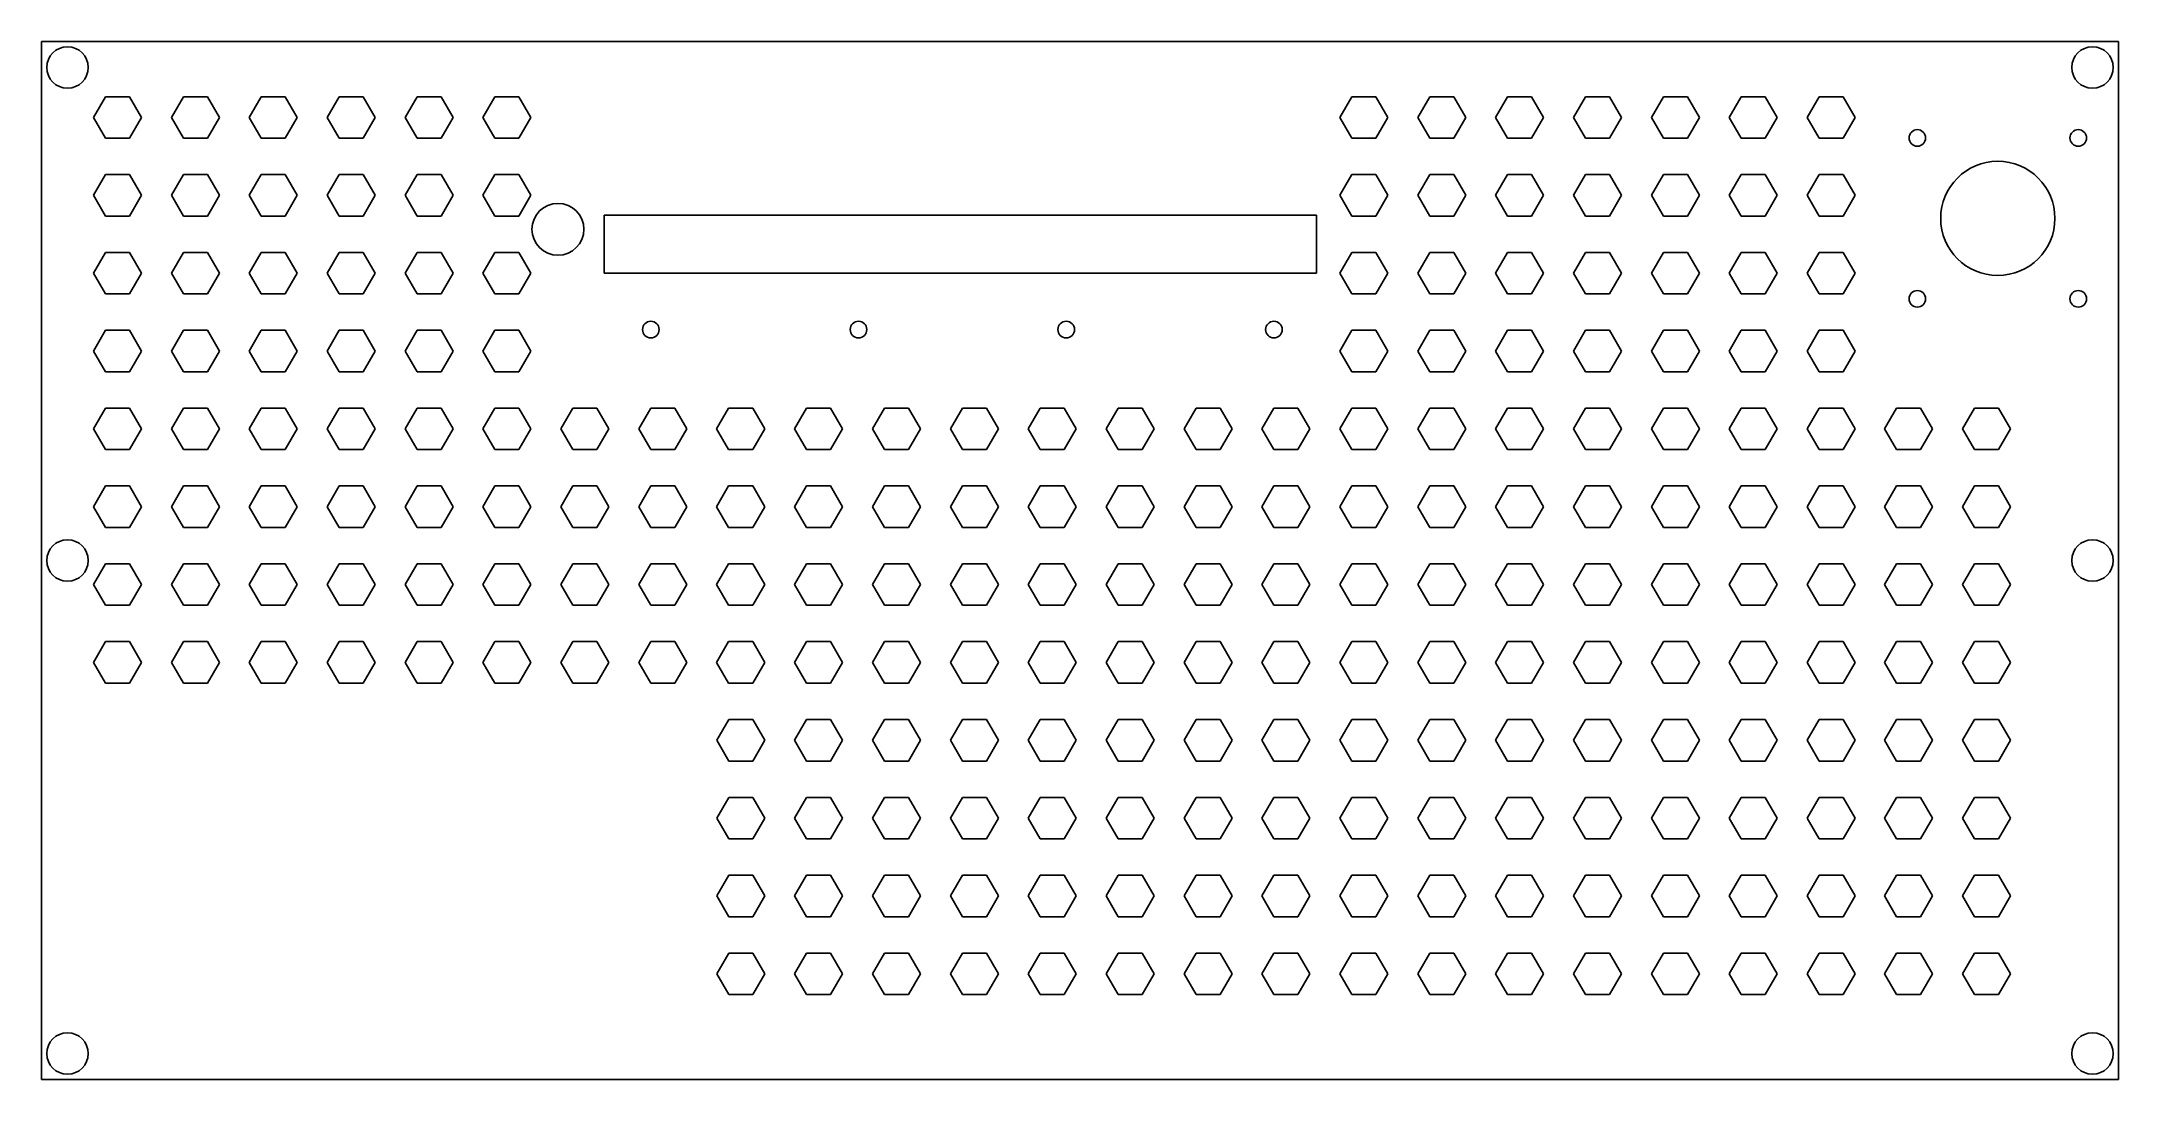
# Model space of a CAD drawing. Header units: millimetres. Extents: x -200 to 200, y 114 to 314.
import ezdxf

# ---------------------------------------------------------------- set-up
doc = ezdxf.new("R2010")
doc.units = ezdxf.units.MM
doc.layers.add('Shape2DView', color=7, linetype='CONTINUOUS')

msp = doc.modelspace()

# ---------------------------------------------------------------- linework, layer by layer
at = {"layer": 'Shape2DView'}
for p, q in [((-200, 114.15), (-200, 314.15)), ((-200, 314.15), (200, 314.15)), ((200, 314.15), (200, 114.15)), ((-189.984, 299.515), (-187.674, 303.515)), ((-187.674, 303.515), (-183.055, 303.515)), ((-180.745, 299.515), (-183.055, 303.515)), ((-174.984, 299.515), (-172.674, 303.515)), ((-172.674, 303.515), (-168.055, 303.515)), ((-165.745, 299.515), (-168.055, 303.515)), ((-159.984, 299.515), (-157.674, 303.515)), ((-157.674, 303.515), (-153.055, 303.515)), ((-150.745, 299.515), (-153.055, 303.515)), ((-144.984, 299.515), (-142.674, 303.515)), ((-142.674, 303.515), (-138.055, 303.515)), ((-135.745, 299.515), (-138.055, 303.515)), ((-129.984, 299.515), (-127.674, 303.515)), ((-127.674, 303.515), (-123.055, 303.515)), ((-120.745, 299.515), (-123.055, 303.515)), ((-114.984, 299.515), (-112.674, 303.515)), ((-112.674, 303.515), (-108.055, 303.515)), ((-105.745, 299.515), (-108.055, 303.515)), ((52.3512, 303.515), (50.0414, 299.515)), ((56.9702, 303.515), (52.3512, 303.515)), ((59.28, 299.515), (56.9702, 303.515)), ((67.3512, 303.515), (65.0414, 299.515)), ((71.9702, 303.515), (67.3512, 303.515)), ((74.28, 299.515), (71.9702, 303.515)), ((82.3512, 303.515), (80.0414, 299.515)), ((86.9702, 303.515), (82.3512, 303.515)), ((89.28, 299.515), (86.9702, 303.515)), ((97.3512, 303.515), (95.0414, 299.515)), ((101.97, 303.515), (97.3512, 303.515)), ((104.28, 299.515), (101.97, 303.515)), ((112.351, 303.515), (110.041, 299.515)), ((116.97, 303.515), (112.351, 303.515)), ((119.28, 299.515), (116.97, 303.515)), ((127.351, 303.515), (125.041, 299.515)), ((131.97, 303.515), (127.351, 303.515)), ((134.28, 299.515), (131.97, 303.515)), ((142.351, 303.515), (140.041, 299.515)), ((146.97, 303.515), (142.351, 303.515)), ((149.28, 299.515), (146.97, 303.515)), ((-187.674, 295.515), (-189.984, 299.515)), ((-183.055, 295.515), (-180.745, 299.515)), ((-172.674, 295.515), (-174.984, 299.515)), ((-168.055, 295.515), (-165.745, 299.515)), ((-157.674, 295.515), (-159.984, 299.515)), ((-153.055, 295.515), (-150.745, 299.515)), ((-142.674, 295.515), (-144.984, 299.515)), ((-138.055, 295.515), (-135.745, 299.515)), ((-127.674, 295.515), (-129.984, 299.515)), ((-123.055, 295.515), (-120.745, 299.515)), ((-112.674, 295.515), (-114.984, 299.515)), ((-108.055, 295.515), (-105.745, 299.515)), ((50.0414, 299.515), (52.3512, 295.515)), ((56.9702, 295.515), (59.28, 299.515)), ((65.0414, 299.515), (67.3512, 295.515)), ((71.9702, 295.515), (74.28, 299.515)), ((80.0414, 299.515), (82.3512, 295.515)), ((86.9702, 295.515), (89.28, 299.515)), ((95.0414, 299.515), (97.3512, 295.515)), ((101.97, 295.515), (104.28, 299.515)), ((110.041, 299.515), (112.351, 295.515)), ((116.97, 295.515), (119.28, 299.515)), ((125.041, 299.515), (127.351, 295.515)), ((131.97, 295.515), (134.28, 299.515)), ((140.041, 299.515), (142.351, 295.515)), ((146.97, 295.515), (149.28, 299.515)), ((-183.055, 295.515), (-187.674, 295.515)), ((-168.055, 295.515), (-172.674, 295.515)), ((-153.055, 295.515), (-157.674, 295.515)), ((-138.055, 295.515), (-142.674, 295.515)), ((-123.055, 295.515), (-127.674, 295.515)), ((-108.055, 295.515), (-112.674, 295.515)), ((52.3512, 295.515), (56.9702, 295.515)), ((67.3512, 295.515), (71.9702, 295.515)), ((82.3512, 295.515), (86.9702, 295.515)), ((97.3512, 295.515), (101.97, 295.515)), ((112.351, 295.515), (116.97, 295.515)), ((127.351, 295.515), (131.97, 295.515)), ((142.351, 295.515), (146.97, 295.515)), ((-189.984, 284.515), (-187.674, 288.515)), ((-187.674, 288.515), (-183.055, 288.515)), ((-180.745, 284.515), (-183.055, 288.515)), ((-174.984, 284.515), (-172.674, 288.515)), ((-172.674, 288.515), (-168.055, 288.515)), ((-165.745, 284.515), (-168.055, 288.515)), ((-159.984, 284.515), (-157.674, 288.515)), ((-157.674, 288.515), (-153.055, 288.515)), ((-150.745, 284.515), (-153.055, 288.515)), ((-144.984, 284.515), (-142.674, 288.515)), ((-142.674, 288.515), (-138.055, 288.515)), ((-135.745, 284.515), (-138.055, 288.515)), ((-129.984, 284.515), (-127.674, 288.515)), ((-127.674, 288.515), (-123.055, 288.515)), ((-120.745, 284.515), (-123.055, 288.515)), ((-114.984, 284.515), (-112.674, 288.515)), ((-112.674, 288.515), (-108.055, 288.515)), ((-105.745, 284.515), (-108.055, 288.515)), ((52.3512, 288.515), (50.0414, 284.515)), ((56.9702, 288.515), (52.3512, 288.515)), ((59.28, 284.515), (56.9702, 288.515)), ((67.3512, 288.515), (65.0414, 284.515)), ((71.9702, 288.515), (67.3512, 288.515)), ((74.28, 284.515), (71.9702, 288.515)), ((82.3512, 288.515), (80.0414, 284.515)), ((86.9702, 288.515), (82.3512, 288.515)), ((89.28, 284.515), (86.9702, 288.515)), ((97.3512, 288.515), (95.0414, 284.515)), ((101.97, 288.515), (97.3512, 288.515)), ((104.28, 284.515), (101.97, 288.515)), ((112.351, 288.515), (110.041, 284.515)), ((116.97, 288.515), (112.351, 288.515)), ((119.28, 284.515), (116.97, 288.515)), ((127.351, 288.515), (125.041, 284.515)), ((131.97, 288.515), (127.351, 288.515)), ((134.28, 284.515), (131.97, 288.515)), ((142.351, 288.515), (140.041, 284.515)), ((146.97, 288.515), (142.351, 288.515)), ((149.28, 284.515), (146.97, 288.515)), ((-187.674, 280.515), (-189.984, 284.515)), ((-183.055, 280.515), (-180.745, 284.515)), ((-172.674, 280.515), (-174.984, 284.515)), ((-168.055, 280.515), (-165.745, 284.515)), ((-157.674, 280.515), (-159.984, 284.515)), ((-153.055, 280.515), (-150.745, 284.515)), ((-142.674, 280.515), (-144.984, 284.515)), ((-138.055, 280.515), (-135.745, 284.515)), ((-127.674, 280.515), (-129.984, 284.515)), ((-123.055, 280.515), (-120.745, 284.515)), ((-112.674, 280.515), (-114.984, 284.515)), ((-108.055, 280.515), (-105.745, 284.515)), ((50.0414, 284.515), (52.3512, 280.515)), ((56.9702, 280.515), (59.28, 284.515)), ((65.0414, 284.515), (67.3512, 280.515)), ((71.9702, 280.515), (74.28, 284.515)), ((80.0414, 284.515), (82.3512, 280.515)), ((86.9702, 280.515), (89.28, 284.515)), ((95.0414, 284.515), (97.3512, 280.515)), ((101.97, 280.515), (104.28, 284.515)), ((110.041, 284.515), (112.351, 280.515)), ((116.97, 280.515), (119.28, 284.515)), ((125.041, 284.515), (127.351, 280.515)), ((131.97, 280.515), (134.28, 284.515)), ((140.041, 284.515), (142.351, 280.515)), ((146.97, 280.515), (149.28, 284.515)), ((-183.055, 280.515), (-187.674, 280.515)), ((-168.055, 280.515), (-172.674, 280.515)), ((-153.055, 280.515), (-157.674, 280.515)), ((-138.055, 280.515), (-142.674, 280.515)), ((-123.055, 280.515), (-127.674, 280.515)), ((-108.055, 280.515), (-112.674, 280.515)), ((-91.622, 269.51), (-91.622, 280.722)), ((-91.622, 280.722), (45.541, 280.722)), ((45.541, 280.722), (45.541, 269.51)), ((52.3512, 280.515), (56.9702, 280.515)), ((67.3512, 280.515), (71.9702, 280.515)), ((82.3512, 280.515), (86.9702, 280.515)), ((97.3512, 280.515), (101.97, 280.515)), ((112.351, 280.515), (116.97, 280.515)), ((127.351, 280.515), (131.97, 280.515)), ((142.351, 280.515), (146.97, 280.515)), ((-189.984, 269.515), (-187.674, 273.515)), ((-187.674, 273.515), (-183.055, 273.515)), ((-180.745, 269.515), (-183.055, 273.515)), ((-174.984, 269.515), (-172.674, 273.515)), ((-172.674, 273.515), (-168.055, 273.515)), ((-165.745, 269.515), (-168.055, 273.515)), ((-159.984, 269.515), (-157.674, 273.515)), ((-157.674, 273.515), (-153.055, 273.515)), ((-150.745, 269.515), (-153.055, 273.515)), ((-144.984, 269.515), (-142.674, 273.515)), ((-142.674, 273.515), (-138.055, 273.515)), ((-135.745, 269.515), (-138.055, 273.515)), ((-129.984, 269.515), (-127.674, 273.515)), ((-127.674, 273.515), (-123.055, 273.515)), ((-120.745, 269.515), (-123.055, 273.515)), ((-114.984, 269.515), (-112.674, 273.515)), ((-112.674, 273.515), (-108.055, 273.515)), ((-105.745, 269.515), (-108.055, 273.515)), ((52.3512, 273.515), (50.0414, 269.515)), ((56.9702, 273.515), (52.3512, 273.515)), ((59.28, 269.515), (56.9702, 273.515)), ((67.3512, 273.515), (65.0414, 269.515)), ((71.9702, 273.515), (67.3512, 273.515)), ((74.28, 269.515), (71.9702, 273.515)), ((82.3512, 273.515), (80.0414, 269.515)), ((86.9702, 273.515), (82.3512, 273.515)), ((89.28, 269.515), (86.9702, 273.515)), ((97.3512, 273.515), (95.0414, 269.515)), ((101.97, 273.515), (97.3512, 273.515)), ((104.28, 269.515), (101.97, 273.515)), ((112.351, 273.515), (110.041, 269.515)), ((116.97, 273.515), (112.351, 273.515)), ((119.28, 269.515), (116.97, 273.515)), ((127.351, 273.515), (125.041, 269.515)), ((131.97, 273.515), (127.351, 273.515)), ((134.28, 269.515), (131.97, 273.515)), ((142.351, 273.515), (140.041, 269.515)), ((146.97, 273.515), (142.351, 273.515)), ((149.28, 269.515), (146.97, 273.515)), ((-187.674, 265.515), (-189.984, 269.515)), ((-183.055, 265.515), (-180.745, 269.515)), ((-172.674, 265.515), (-174.984, 269.515)), ((-168.055, 265.515), (-165.745, 269.515)), ((-157.674, 265.515), (-159.984, 269.515)), ((-153.055, 265.515), (-150.745, 269.515)), ((-142.674, 265.515), (-144.984, 269.515)), ((-138.055, 265.515), (-135.745, 269.515)), ((-127.674, 265.515), (-129.984, 269.515)), ((-123.055, 265.515), (-120.745, 269.515)), ((-112.674, 265.515), (-114.984, 269.515)), ((-108.055, 265.515), (-105.745, 269.515)), ((45.541, 269.51), (-91.622, 269.51)), ((50.0414, 269.515), (52.3512, 265.515)), ((56.9702, 265.515), (59.28, 269.515)), ((65.0414, 269.515), (67.3512, 265.515)), ((71.9702, 265.515), (74.28, 269.515)), ((80.0414, 269.515), (82.3512, 265.515)), ((86.9702, 265.515), (89.28, 269.515)), ((95.0414, 269.515), (97.3512, 265.515)), ((101.97, 265.515), (104.28, 269.515)), ((110.041, 269.515), (112.351, 265.515)), ((116.97, 265.515), (119.28, 269.515)), ((125.041, 269.515), (127.351, 265.515)), ((131.97, 265.515), (134.28, 269.515)), ((140.041, 269.515), (142.351, 265.515)), ((146.97, 265.515), (149.28, 269.515)), ((-183.055, 265.515), (-187.674, 265.515)), ((-168.055, 265.515), (-172.674, 265.515)), ((-153.055, 265.515), (-157.674, 265.515)), ((-138.055, 265.515), (-142.674, 265.515)), ((-123.055, 265.515), (-127.674, 265.515)), ((-108.055, 265.515), (-112.674, 265.515)), ((52.3512, 265.515), (56.9702, 265.515)), ((67.3512, 265.515), (71.9702, 265.515)), ((82.3512, 265.515), (86.9702, 265.515)), ((97.3512, 265.515), (101.97, 265.515)), ((112.351, 265.515), (116.97, 265.515)), ((127.351, 265.515), (131.97, 265.515)), ((142.351, 265.515), (146.97, 265.515)), ((-189.984, 254.515), (-187.674, 258.515)), ((-187.674, 258.515), (-183.055, 258.515)), ((-180.745, 254.515), (-183.055, 258.515)), ((-174.984, 254.515), (-172.674, 258.515)), ((-172.674, 258.515), (-168.055, 258.515)), ((-165.745, 254.515), (-168.055, 258.515)), ((-159.984, 254.515), (-157.674, 258.515)), ((-157.674, 258.515), (-153.055, 258.515)), ((-150.745, 254.515), (-153.055, 258.515)), ((-144.984, 254.515), (-142.674, 258.515)), ((-142.674, 258.515), (-138.055, 258.515)), ((-135.745, 254.515), (-138.055, 258.515)), ((-129.984, 254.515), (-127.674, 258.515)), ((-127.674, 258.515), (-123.055, 258.515)), ((-120.745, 254.515), (-123.055, 258.515)), ((-114.984, 254.515), (-112.674, 258.515)), ((-112.674, 258.515), (-108.055, 258.515)), ((-105.745, 254.515), (-108.055, 258.515)), ((52.3512, 258.515), (50.0414, 254.515)), ((56.9702, 258.515), (52.3512, 258.515)), ((59.28, 254.515), (56.9702, 258.515)), ((67.3512, 258.515), (65.0414, 254.515)), ((71.9702, 258.515), (67.3512, 258.515)), ((74.28, 254.515), (71.9702, 258.515)), ((82.3512, 258.515), (80.0414, 254.515)), ((86.9702, 258.515), (82.3512, 258.515)), ((89.28, 254.515), (86.9702, 258.515)), ((97.3512, 258.515), (95.0414, 254.515)), ((101.97, 258.515), (97.3512, 258.515)), ((104.28, 254.515), (101.97, 258.515)), ((112.351, 258.515), (110.041, 254.515)), ((116.97, 258.515), (112.351, 258.515)), ((119.28, 254.515), (116.97, 258.515)), ((127.351, 258.515), (125.041, 254.515)), ((131.97, 258.515), (127.351, 258.515)), ((134.28, 254.515), (131.97, 258.515)), ((142.351, 258.515), (140.041, 254.515)), ((146.97, 258.515), (142.351, 258.515)), ((149.28, 254.515), (146.97, 258.515)), ((-187.674, 250.515), (-189.984, 254.515)), ((-183.055, 250.515), (-180.745, 254.515)), ((-172.674, 250.515), (-174.984, 254.515)), ((-168.055, 250.515), (-165.745, 254.515)), ((-157.674, 250.515), (-159.984, 254.515)), ((-153.055, 250.515), (-150.745, 254.515)), ((-142.674, 250.515), (-144.984, 254.515)), ((-138.055, 250.515), (-135.745, 254.515)), ((-127.674, 250.515), (-129.984, 254.515)), ((-123.055, 250.515), (-120.745, 254.515)), ((-112.674, 250.515), (-114.984, 254.515)), ((-108.055, 250.515), (-105.745, 254.515)), ((50.0414, 254.515), (52.3512, 250.515)), ((56.9702, 250.515), (59.28, 254.515)), ((65.0414, 254.515), (67.3512, 250.515)), ((71.9702, 250.515), (74.28, 254.515)), ((80.0414, 254.515), (82.3512, 250.515)), ((86.9702, 250.515), (89.28, 254.515)), ((95.0414, 254.515), (97.3512, 250.515)), ((101.97, 250.515), (104.28, 254.515)), ((110.041, 254.515), (112.351, 250.515)), ((116.97, 250.515), (119.28, 254.515)), ((125.041, 254.515), (127.351, 250.515)), ((131.97, 250.515), (134.28, 254.515)), ((140.041, 254.515), (142.351, 250.515)), ((146.97, 250.515), (149.28, 254.515)), ((-183.055, 250.515), (-187.674, 250.515)), ((-168.055, 250.515), (-172.674, 250.515)), ((-153.055, 250.515), (-157.674, 250.515)), ((-138.055, 250.515), (-142.674, 250.515)), ((-123.055, 250.515), (-127.674, 250.515)), ((-108.055, 250.515), (-112.674, 250.515)), ((52.3512, 250.515), (56.9702, 250.515)), ((67.3512, 250.515), (71.9702, 250.515)), ((82.3512, 250.515), (86.9702, 250.515)), ((97.3512, 250.515), (101.97, 250.515)), ((112.351, 250.515), (116.97, 250.515)), ((127.351, 250.515), (131.97, 250.515)), ((142.351, 250.515), (146.97, 250.515)), ((-189.984, 239.515), (-187.674, 243.515)), ((-187.674, 243.515), (-183.055, 243.515)), ((-180.745, 239.515), (-183.055, 243.515)), ((-174.984, 239.515), (-172.674, 243.515)), ((-172.674, 243.515), (-168.055, 243.515)), ((-165.745, 239.515), (-168.055, 243.515)), ((-159.984, 239.515), (-157.674, 243.515)), ((-157.674, 243.515), (-153.055, 243.515)), ((-150.745, 239.515), (-153.055, 243.515)), ((-144.984, 239.515), (-142.674, 243.515)), ((-142.674, 243.515), (-138.055, 243.515)), ((-135.745, 239.515), (-138.055, 243.515)), ((-129.984, 239.515), (-127.674, 243.515)), ((-127.674, 243.515), (-123.055, 243.515)), ((-120.745, 239.515), (-123.055, 243.515)), ((-114.984, 239.515), (-112.674, 243.515)), ((-112.674, 243.515), (-108.055, 243.515)), ((-105.745, 239.515), (-108.055, 243.515)), ((-99.9844, 239.515), (-97.6746, 243.515)), ((-97.6746, 243.515), (-93.0556, 243.515)), ((-93.0556, 243.515), (-90.7458, 239.515)), ((-84.9844, 239.515), (-82.6746, 243.515)), ((-82.6746, 243.515), (-78.0556, 243.515)), ((-78.0556, 243.515), (-75.7458, 239.515)), ((-69.9844, 239.515), (-67.6746, 243.515)), ((-67.6746, 243.515), (-67.6488, 243.515)), ((-67.6488, 243.515), (-63.0556, 243.515)), ((-63.0556, 243.515), (-63.0298, 243.515)), ((-63.0298, 243.515), (-60.72, 239.515)), ((-54.9586, 239.515), (-52.6488, 243.515)), ((-52.6488, 243.515), (-48.0298, 243.515)), ((-48.0298, 243.515), (-45.72, 239.515)), ((-39.9586, 239.515), (-37.6488, 243.515)), ((-37.6488, 243.515), (-33.0298, 243.515)), ((-33.0298, 243.515), (-30.72, 239.515)), ((-24.9586, 239.515), (-22.6488, 243.515)), ((-22.6488, 243.515), (-18.0298, 243.515)), ((-18.0298, 243.515), (-15.72, 239.515)), ((-9.9586, 239.515), (-7.6488, 243.515)), ((-7.6488, 243.515), (-3.0298, 243.515)), ((-3.0298, 243.515), (-0.72, 239.515)), ((5.0414, 239.515), (7.3512, 243.515)), ((7.3512, 243.515), (11.9702, 243.515)), ((11.9702, 243.515), (14.28, 239.515)), ((20.0414, 239.515), (22.3512, 243.515)), ((22.3512, 243.515), (26.9702, 243.515)), ((26.9702, 243.515), (29.28, 239.515)), ((35.0414, 239.515), (37.3512, 243.515)), ((37.3512, 243.515), (41.9702, 243.515)), ((41.9702, 243.515), (44.28, 239.515)), ((52.3512, 243.515), (50.0414, 239.515)), ((56.9702, 243.515), (52.3512, 243.515)), ((59.28, 239.515), (56.9702, 243.515)), ((67.3512, 243.515), (65.0414, 239.515)), ((71.9702, 243.515), (67.3512, 243.515)), ((74.28, 239.515), (71.9702, 243.515)), ((82.3512, 243.515), (80.0414, 239.515)), ((86.9702, 243.515), (82.3512, 243.515)), ((89.28, 239.515), (86.9702, 243.515)), ((97.3512, 243.515), (95.0414, 239.515)), ((101.97, 243.515), (97.3512, 243.515)), ((104.28, 239.515), (101.97, 243.515)), ((112.351, 243.515), (110.041, 239.515)), ((116.97, 243.515), (112.351, 243.515)), ((119.28, 239.515), (116.97, 243.515)), ((127.351, 243.515), (125.041, 239.515)), ((131.97, 243.515), (127.351, 243.515)), ((134.28, 239.515), (131.97, 243.515)), ((142.351, 243.515), (140.041, 239.515)), ((146.97, 243.515), (142.351, 243.515)), ((149.28, 239.515), (146.97, 243.515)), ((154.951, 239.515), (157.261, 243.515)), ((157.261, 243.515), (161.88, 243.515)), ((161.88, 243.515), (164.19, 239.515)), ((169.951, 239.515), (172.261, 243.515)), ((172.261, 243.515), (176.88, 243.515)), ((176.88, 243.515), (179.19, 239.515)), ((-187.674, 235.515), (-189.984, 239.515)), ((-183.055, 235.515), (-180.745, 239.515)), ((-172.674, 235.515), (-174.984, 239.515)), ((-168.055, 235.515), (-165.745, 239.515)), ((-157.674, 235.515), (-159.984, 239.515)), ((-153.055, 235.515), (-150.745, 239.515)), ((-142.674, 235.515), (-144.984, 239.515)), ((-138.055, 235.515), (-135.745, 239.515)), ((-127.674, 235.515), (-129.984, 239.515)), ((-123.055, 235.515), (-120.745, 239.515)), ((-112.674, 235.515), (-114.984, 239.515)), ((-108.055, 235.515), (-105.745, 239.515)), ((-97.6746, 235.515), (-99.9844, 239.515)), ((-90.7458, 239.515), (-93.0556, 235.515)), ((-82.6746, 235.515), (-84.9844, 239.515)), ((-75.7458, 239.515), (-78.0556, 235.515)), ((-67.6746, 235.515), (-69.9844, 239.515)), ((-60.72, 239.515), (-63.0298, 235.515)), ((-52.6488, 235.515), (-54.9586, 239.515)), ((-45.72, 239.515), (-48.0298, 235.515)), ((-37.6488, 235.515), (-39.9586, 239.515)), ((-30.72, 239.515), (-33.0298, 235.515)), ((-22.6488, 235.515), (-24.9586, 239.515)), ((-15.72, 239.515), (-18.0298, 235.515)), ((-7.6488, 235.515), (-9.9586, 239.515)), ((-0.72, 239.515), (-3.0298, 235.515)), ((7.3512, 235.515), (5.0414, 239.515)), ((14.28, 239.515), (11.9702, 235.515)), ((22.3512, 235.515), (20.0414, 239.515)), ((29.28, 239.515), (26.9702, 235.515)), ((37.3512, 235.515), (35.0414, 239.515)), ((44.28, 239.515), (41.9702, 235.515)), ((50.0414, 239.515), (52.3512, 235.515)), ((56.9702, 235.515), (59.28, 239.515)), ((65.0414, 239.515), (67.3512, 235.515)), ((71.9702, 235.515), (74.28, 239.515)), ((80.0414, 239.515), (82.3512, 235.515)), ((86.9702, 235.515), (89.28, 239.515)), ((95.0414, 239.515), (97.3512, 235.515)), ((101.97, 235.515), (104.28, 239.515)), ((110.041, 239.515), (112.351, 235.515)), ((116.97, 235.515), (119.28, 239.515)), ((125.041, 239.515), (127.351, 235.515)), ((131.97, 235.515), (134.28, 239.515)), ((140.041, 239.515), (142.351, 235.515)), ((146.97, 235.515), (149.28, 239.515)), ((157.261, 235.515), (154.951, 239.515)), ((164.19, 239.515), (161.88, 235.515)), ((172.261, 235.515), (169.951, 239.515)), ((179.19, 239.515), (176.88, 235.515)), ((-183.055, 235.515), (-187.674, 235.515)), ((-168.055, 235.515), (-172.674, 235.515)), ((-153.055, 235.515), (-157.674, 235.515)), ((-138.055, 235.515), (-142.674, 235.515)), ((-123.055, 235.515), (-127.674, 235.515)), ((-108.055, 235.515), (-112.674, 235.515)), ((-97.6746, 235.515), (-93.0556, 235.515)), ((-82.6746, 235.515), (-78.0556, 235.515)), ((-67.6746, 235.515), (-67.6488, 235.515)), ((-67.6488, 235.515), (-63.0556, 235.515)), ((-63.0298, 235.515), (-63.0556, 235.515)), ((-48.0298, 235.515), (-52.6488, 235.515)), ((-33.0298, 235.515), (-37.6488, 235.515)), ((-18.0298, 235.515), (-22.6488, 235.515)), ((-3.0298, 235.515), (-7.6488, 235.515)), ((11.9702, 235.515), (7.3512, 235.515)), ((26.9702, 235.515), (22.3512, 235.515)), ((41.9702, 235.515), (37.3512, 235.515)), ((52.3512, 235.515), (56.9702, 235.515)), ((67.3512, 235.515), (71.9702, 235.515)), ((82.3512, 235.515), (86.9702, 235.515)), ((97.3512, 235.515), (101.97, 235.515)), ((112.351, 235.515), (116.97, 235.515)), ((127.351, 235.515), (131.97, 235.515)), ((142.351, 235.515), (146.97, 235.515)), ((161.88, 235.515), (157.261, 235.515)), ((176.88, 235.515), (172.261, 235.515)), ((-189.984, 224.515), (-187.674, 228.515)), ((-187.674, 228.515), (-183.055, 228.515)), ((-180.745, 224.515), (-183.055, 228.515)), ((-174.984, 224.515), (-172.674, 228.515)), ((-172.674, 228.515), (-168.055, 228.515)), ((-165.745, 224.515), (-168.055, 228.515)), ((-159.984, 224.515), (-157.674, 228.515)), ((-157.674, 228.515), (-153.055, 228.515)), ((-150.745, 224.515), (-153.055, 228.515)), ((-144.984, 224.515), (-142.674, 228.515)), ((-142.674, 228.515), (-138.055, 228.515)), ((-135.745, 224.515), (-138.055, 228.515)), ((-129.984, 224.515), (-127.674, 228.515)), ((-127.674, 228.515), (-123.055, 228.515)), ((-120.745, 224.515), (-123.055, 228.515)), ((-114.984, 224.515), (-112.674, 228.515)), ((-112.674, 228.515), (-108.055, 228.515)), ((-105.745, 224.515), (-108.055, 228.515)), ((-99.9844, 224.515), (-97.6746, 228.515)), ((-97.6746, 228.515), (-93.0556, 228.515)), ((-93.0556, 228.515), (-90.7458, 224.515)), ((-84.9844, 224.515), (-82.6746, 228.515)), ((-82.6746, 228.515), (-78.0556, 228.515)), ((-78.0556, 228.515), (-75.7458, 224.515)), ((-69.9844, 224.515), (-67.6746, 228.515)), ((-67.6746, 228.515), (-67.6488, 228.515)), ((-67.6488, 228.515), (-63.0556, 228.515)), ((-63.0556, 228.515), (-63.0298, 228.515)), ((-63.0298, 228.515), (-60.72, 224.515)), ((-54.9586, 224.515), (-52.6488, 228.515)), ((-52.6488, 228.515), (-48.0298, 228.515)), ((-48.0298, 228.515), (-45.72, 224.515)), ((-39.9586, 224.515), (-37.6488, 228.515)), ((-37.6488, 228.515), (-33.0298, 228.515)), ((-33.0298, 228.515), (-30.72, 224.515)), ((-24.9586, 224.515), (-22.6488, 228.515)), ((-22.6488, 228.515), (-18.0298, 228.515)), ((-18.0298, 228.515), (-15.72, 224.515)), ((-9.9586, 224.515), (-7.6488, 228.515)), ((-7.6488, 228.515), (-3.0298, 228.515)), ((-3.0298, 228.515), (-0.72, 224.515)), ((5.0414, 224.515), (7.3512, 228.515)), ((7.3512, 228.515), (11.9702, 228.515)), ((11.9702, 228.515), (14.28, 224.515)), ((20.0414, 224.515), (22.3512, 228.515)), ((22.3512, 228.515), (26.9702, 228.515)), ((26.9702, 228.515), (29.28, 224.515)), ((35.0414, 224.515), (37.3512, 228.515)), ((37.3512, 228.515), (41.9702, 228.515)), ((41.9702, 228.515), (44.28, 224.515)), ((52.3512, 228.515), (50.0414, 224.515)), ((56.9702, 228.515), (52.3512, 228.515)), ((59.28, 224.515), (56.9702, 228.515)), ((67.3512, 228.515), (65.0414, 224.515)), ((71.9702, 228.515), (67.3512, 228.515)), ((74.28, 224.515), (71.9702, 228.515)), ((82.3512, 228.515), (80.0414, 224.515)), ((86.9702, 228.515), (82.3512, 228.515)), ((89.28, 224.515), (86.9702, 228.515)), ((97.3512, 228.515), (95.0414, 224.515)), ((101.97, 228.515), (97.3512, 228.515)), ((104.28, 224.515), (101.97, 228.515)), ((112.351, 228.515), (110.041, 224.515)), ((116.97, 228.515), (112.351, 228.515)), ((119.28, 224.515), (116.97, 228.515)), ((127.351, 228.515), (125.041, 224.515)), ((131.97, 228.515), (127.351, 228.515)), ((134.28, 224.515), (131.97, 228.515)), ((142.351, 228.515), (140.041, 224.515)), ((146.97, 228.515), (142.351, 228.515)), ((149.28, 224.515), (146.97, 228.515)), ((154.951, 224.515), (157.261, 228.515)), ((157.261, 228.515), (161.88, 228.515)), ((161.88, 228.515), (164.19, 224.515)), ((169.951, 224.515), (172.261, 228.515)), ((172.261, 228.515), (176.88, 228.515)), ((176.88, 228.515), (179.19, 224.515)), ((-187.674, 220.515), (-189.984, 224.515)), ((-183.055, 220.515), (-180.745, 224.515)), ((-172.674, 220.515), (-174.984, 224.515)), ((-168.055, 220.515), (-165.745, 224.515)), ((-157.674, 220.515), (-159.984, 224.515)), ((-153.055, 220.515), (-150.745, 224.515)), ((-142.674, 220.515), (-144.984, 224.515)), ((-138.055, 220.515), (-135.745, 224.515)), ((-127.674, 220.515), (-129.984, 224.515)), ((-123.055, 220.515), (-120.745, 224.515)), ((-112.674, 220.515), (-114.984, 224.515)), ((-108.055, 220.515), (-105.745, 224.515)), ((-97.6746, 220.515), (-99.9844, 224.515)), ((-90.7458, 224.515), (-93.0556, 220.515)), ((-82.6746, 220.515), (-84.9844, 224.515)), ((-75.7458, 224.515), (-78.0556, 220.515)), ((-67.6746, 220.515), (-69.9844, 224.515)), ((-60.72, 224.515), (-63.0298, 220.515)), ((-52.6488, 220.515), (-54.9586, 224.515)), ((-45.72, 224.515), (-48.0298, 220.515)), ((-37.6488, 220.515), (-39.9586, 224.515)), ((-30.72, 224.515), (-33.0298, 220.515)), ((-22.6488, 220.515), (-24.9586, 224.515)), ((-15.72, 224.515), (-18.0298, 220.515)), ((-7.6488, 220.515), (-9.9586, 224.515)), ((-0.72, 224.515), (-3.0298, 220.515)), ((7.3512, 220.515), (5.0414, 224.515)), ((14.28, 224.515), (11.9702, 220.515)), ((22.3512, 220.515), (20.0414, 224.515)), ((29.28, 224.515), (26.9702, 220.515)), ((37.3512, 220.515), (35.0414, 224.515)), ((44.28, 224.515), (41.9702, 220.515)), ((50.0414, 224.515), (52.3512, 220.515)), ((56.9702, 220.515), (59.28, 224.515)), ((65.0414, 224.515), (67.3512, 220.515)), ((71.9702, 220.515), (74.28, 224.515)), ((80.0414, 224.515), (82.3512, 220.515)), ((86.9702, 220.515), (89.28, 224.515)), ((95.0414, 224.515), (97.3512, 220.515)), ((101.97, 220.515), (104.28, 224.515)), ((110.041, 224.515), (112.351, 220.515)), ((116.97, 220.515), (119.28, 224.515)), ((125.041, 224.515), (127.351, 220.515)), ((131.97, 220.515), (134.28, 224.515)), ((140.041, 224.515), (142.351, 220.515)), ((146.97, 220.515), (149.28, 224.515)), ((157.261, 220.515), (154.951, 224.515)), ((164.19, 224.515), (161.88, 220.515)), ((172.261, 220.515), (169.951, 224.515)), ((179.19, 224.515), (176.88, 220.515)), ((-183.055, 220.515), (-187.674, 220.515)), ((-168.055, 220.515), (-172.674, 220.515)), ((-153.055, 220.515), (-157.674, 220.515)), ((-138.055, 220.515), (-142.674, 220.515)), ((-123.055, 220.515), (-127.674, 220.515)), ((-108.055, 220.515), (-112.674, 220.515)), ((-97.6746, 220.515), (-93.0556, 220.515)), ((-82.6746, 220.515), (-78.0556, 220.515)), ((-67.6746, 220.515), (-67.6488, 220.515)), ((-67.6488, 220.515), (-63.0556, 220.515)), ((-63.0298, 220.515), (-63.0556, 220.515)), ((-48.0298, 220.515), (-52.6488, 220.515)), ((-33.0298, 220.515), (-37.6488, 220.515)), ((-18.0298, 220.515), (-22.6488, 220.515)), ((-3.0298, 220.515), (-7.6488, 220.515)), ((11.9702, 220.515), (7.3512, 220.515)), ((26.9702, 220.515), (22.3512, 220.515)), ((41.9702, 220.515), (37.3512, 220.515)), ((52.3512, 220.515), (56.9702, 220.515)), ((67.3512, 220.515), (71.9702, 220.515)), ((82.3512, 220.515), (86.9702, 220.515)), ((97.3512, 220.515), (101.97, 220.515)), ((112.351, 220.515), (116.97, 220.515)), ((127.351, 220.515), (131.97, 220.515)), ((142.351, 220.515), (146.97, 220.515)), ((161.88, 220.515), (157.261, 220.515)), ((176.88, 220.515), (172.261, 220.515)), ((-189.984, 209.515), (-187.674, 213.515)), ((-187.674, 213.515), (-183.055, 213.515)), ((-180.745, 209.515), (-183.055, 213.515)), ((-174.984, 209.515), (-172.674, 213.515)), ((-172.674, 213.515), (-168.055, 213.515)), ((-165.745, 209.515), (-168.055, 213.515)), ((-159.984, 209.515), (-157.674, 213.515)), ((-157.674, 213.515), (-153.055, 213.515)), ((-150.745, 209.515), (-153.055, 213.515)), ((-144.984, 209.515), (-142.674, 213.515)), ((-142.674, 213.515), (-138.055, 213.515)), ((-135.745, 209.515), (-138.055, 213.515)), ((-129.984, 209.515), (-127.674, 213.515)), ((-127.674, 213.515), (-123.055, 213.515)), ((-120.745, 209.515), (-123.055, 213.515)), ((-114.984, 209.515), (-112.674, 213.515)), ((-112.674, 213.515), (-108.055, 213.515)), ((-105.745, 209.515), (-108.055, 213.515)), ((-99.9844, 209.515), (-97.6746, 213.515)), ((-97.6746, 213.515), (-93.0556, 213.515)), ((-93.0556, 213.515), (-90.7458, 209.515)), ((-84.9844, 209.515), (-82.6746, 213.515)), ((-82.6746, 213.515), (-78.0556, 213.515)), ((-78.0556, 213.515), (-75.7458, 209.515)), ((-69.9844, 209.515), (-67.6746, 213.515)), ((-67.6746, 213.515), (-67.6488, 213.515)), ((-67.6488, 213.515), (-63.0556, 213.515)), ((-63.0556, 213.515), (-63.0298, 213.515)), ((-63.0298, 213.515), (-60.72, 209.515)), ((-54.9586, 209.515), (-52.6488, 213.515)), ((-52.6488, 213.515), (-48.0298, 213.515)), ((-48.0298, 213.515), (-45.72, 209.515)), ((-39.9586, 209.515), (-37.6488, 213.515)), ((-37.6488, 213.515), (-33.0298, 213.515)), ((-33.0298, 213.515), (-30.72, 209.515)), ((-24.9586, 209.515), (-22.6488, 213.515)), ((-22.6488, 213.515), (-18.0298, 213.515)), ((-18.0298, 213.515), (-15.72, 209.515)), ((-9.9586, 209.515), (-7.6488, 213.515)), ((-7.6488, 213.515), (-3.0298, 213.515)), ((-3.0298, 213.515), (-0.72, 209.515)), ((5.0414, 209.515), (7.3512, 213.515)), ((7.3512, 213.515), (11.9702, 213.515)), ((11.9702, 213.515), (14.28, 209.515)), ((20.0414, 209.515), (22.3512, 213.515)), ((22.3512, 213.515), (26.9702, 213.515)), ((26.9702, 213.515), (29.28, 209.515)), ((35.0414, 209.515), (37.3512, 213.515)), ((37.3512, 213.515), (41.9702, 213.515)), ((41.9702, 213.515), (44.28, 209.515)), ((52.3512, 213.515), (50.0414, 209.515)), ((56.9702, 213.515), (52.3512, 213.515)), ((59.28, 209.515), (56.9702, 213.515)), ((67.3512, 213.515), (65.0414, 209.515)), ((71.9702, 213.515), (67.3512, 213.515)), ((74.28, 209.515), (71.9702, 213.515)), ((82.3512, 213.515), (80.0414, 209.515)), ((86.9702, 213.515), (82.3512, 213.515)), ((89.28, 209.515), (86.9702, 213.515)), ((97.3512, 213.515), (95.0414, 209.515)), ((101.97, 213.515), (97.3512, 213.515)), ((104.28, 209.515), (101.97, 213.515)), ((112.351, 213.515), (110.041, 209.515)), ((116.97, 213.515), (112.351, 213.515)), ((119.28, 209.515), (116.97, 213.515)), ((127.351, 213.515), (125.041, 209.515)), ((131.97, 213.515), (127.351, 213.515)), ((134.28, 209.515), (131.97, 213.515)), ((142.351, 213.515), (140.041, 209.515)), ((146.97, 213.515), (142.351, 213.515)), ((149.28, 209.515), (146.97, 213.515)), ((154.951, 209.515), (157.261, 213.515)), ((157.261, 213.515), (161.88, 213.515)), ((161.88, 213.515), (164.19, 209.515)), ((169.951, 209.515), (172.261, 213.515)), ((172.261, 213.515), (176.88, 213.515)), ((176.88, 213.515), (179.19, 209.515)), ((-187.674, 205.515), (-189.984, 209.515)), ((-183.055, 205.515), (-180.745, 209.515)), ((-172.674, 205.515), (-174.984, 209.515)), ((-168.055, 205.515), (-165.745, 209.515)), ((-157.674, 205.515), (-159.984, 209.515)), ((-153.055, 205.515), (-150.745, 209.515)), ((-142.674, 205.515), (-144.984, 209.515)), ((-138.055, 205.515), (-135.745, 209.515)), ((-127.674, 205.515), (-129.984, 209.515)), ((-123.055, 205.515), (-120.745, 209.515)), ((-112.674, 205.515), (-114.984, 209.515)), ((-108.055, 205.515), (-105.745, 209.515)), ((-97.6746, 205.515), (-99.9844, 209.515)), ((-90.7458, 209.515), (-93.0556, 205.515)), ((-82.6746, 205.515), (-84.9844, 209.515)), ((-75.7458, 209.515), (-78.0556, 205.515)), ((-67.6746, 205.515), (-69.9844, 209.515)), ((-60.72, 209.515), (-63.0298, 205.515)), ((-52.6488, 205.515), (-54.9586, 209.515)), ((-45.72, 209.515), (-48.0298, 205.515)), ((-37.6488, 205.515), (-39.9586, 209.515)), ((-30.72, 209.515), (-33.0298, 205.515)), ((-22.6488, 205.515), (-24.9586, 209.515)), ((-15.72, 209.515), (-18.0298, 205.515)), ((-7.6488, 205.515), (-9.9586, 209.515)), ((-0.72, 209.515), (-3.0298, 205.515)), ((7.3512, 205.515), (5.0414, 209.515)), ((14.28, 209.515), (11.9702, 205.515)), ((22.3512, 205.515), (20.0414, 209.515)), ((29.28, 209.515), (26.9702, 205.515)), ((37.3512, 205.515), (35.0414, 209.515)), ((44.28, 209.515), (41.9702, 205.515)), ((50.0414, 209.515), (52.3512, 205.515)), ((56.9702, 205.515), (59.28, 209.515)), ((65.0414, 209.515), (67.3512, 205.515)), ((71.9702, 205.515), (74.28, 209.515)), ((80.0414, 209.515), (82.3512, 205.515)), ((86.9702, 205.515), (89.28, 209.515)), ((95.0414, 209.515), (97.3512, 205.515)), ((101.97, 205.515), (104.28, 209.515)), ((110.041, 209.515), (112.351, 205.515)), ((116.97, 205.515), (119.28, 209.515)), ((125.041, 209.515), (127.351, 205.515)), ((131.97, 205.515), (134.28, 209.515)), ((140.041, 209.515), (142.351, 205.515)), ((146.97, 205.515), (149.28, 209.515)), ((157.261, 205.515), (154.951, 209.515)), ((164.19, 209.515), (161.88, 205.515)), ((172.261, 205.515), (169.951, 209.515)), ((179.19, 209.515), (176.88, 205.515)), ((-183.055, 205.515), (-187.674, 205.515)), ((-168.055, 205.515), (-172.674, 205.515)), ((-153.055, 205.515), (-157.674, 205.515)), ((-138.055, 205.515), (-142.674, 205.515)), ((-123.055, 205.515), (-127.674, 205.515)), ((-108.055, 205.515), (-112.674, 205.515)), ((-97.6746, 205.515), (-93.0556, 205.515)), ((-82.6746, 205.515), (-78.0556, 205.515)), ((-67.6746, 205.515), (-67.6488, 205.515)), ((-67.6488, 205.515), (-63.0556, 205.515)), ((-63.0298, 205.515), (-63.0556, 205.515)), ((-48.0298, 205.515), (-52.6488, 205.515)), ((-33.0298, 205.515), (-37.6488, 205.515)), ((-18.0298, 205.515), (-22.6488, 205.515)), ((-3.0298, 205.515), (-7.6488, 205.515)), ((11.9702, 205.515), (7.3512, 205.515)), ((26.9702, 205.515), (22.3512, 205.515)), ((41.9702, 205.515), (37.3512, 205.515)), ((52.3512, 205.515), (56.9702, 205.515)), ((67.3512, 205.515), (71.9702, 205.515)), ((82.3512, 205.515), (86.9702, 205.515)), ((97.3512, 205.515), (101.97, 205.515)), ((112.351, 205.515), (116.97, 205.515)), ((127.351, 205.515), (131.97, 205.515)), ((142.351, 205.515), (146.97, 205.515)), ((161.88, 205.515), (157.261, 205.515)), ((176.88, 205.515), (172.261, 205.515)), ((-189.984, 194.515), (-187.674, 198.515)), ((-187.674, 198.515), (-183.055, 198.515)), ((-180.745, 194.515), (-183.055, 198.515)), ((-174.984, 194.515), (-172.674, 198.515)), ((-172.674, 198.515), (-168.055, 198.515)), ((-165.745, 194.515), (-168.055, 198.515)), ((-159.984, 194.515), (-157.674, 198.515)), ((-157.674, 198.515), (-153.055, 198.515)), ((-150.745, 194.515), (-153.055, 198.515)), ((-144.984, 194.515), (-142.674, 198.515)), ((-142.674, 198.515), (-138.055, 198.515)), ((-135.745, 194.515), (-138.055, 198.515)), ((-129.984, 194.515), (-127.674, 198.515)), ((-127.674, 198.515), (-123.055, 198.515)), ((-120.745, 194.515), (-123.055, 198.515)), ((-114.984, 194.515), (-112.674, 198.515)), ((-112.674, 198.515), (-108.055, 198.515)), ((-105.745, 194.515), (-108.055, 198.515)), ((-99.9844, 194.515), (-97.6746, 198.515)), ((-97.6746, 198.515), (-93.0556, 198.515)), ((-93.0556, 198.515), (-90.7458, 194.515)), ((-84.9844, 194.515), (-82.6746, 198.515)), ((-82.6746, 198.515), (-78.0556, 198.515)), ((-78.0556, 198.515), (-75.7458, 194.515)), ((-69.9844, 194.515), (-67.6746, 198.515)), ((-67.6746, 198.515), (-67.6488, 198.515)), ((-67.6488, 198.515), (-63.0556, 198.515)), ((-63.0556, 198.515), (-63.0298, 198.515)), ((-63.0298, 198.515), (-60.72, 194.515)), ((-54.9586, 194.515), (-52.6488, 198.515)), ((-52.6488, 198.515), (-48.0298, 198.515)), ((-48.0298, 198.515), (-45.72, 194.515)), ((-39.9586, 194.515), (-37.6488, 198.515)), ((-37.6488, 198.515), (-33.0298, 198.515)), ((-33.0298, 198.515), (-30.72, 194.515)), ((-24.9586, 194.515), (-22.6488, 198.515)), ((-22.6488, 198.515), (-18.0298, 198.515)), ((-18.0298, 198.515), (-15.72, 194.515)), ((-9.9586, 194.515), (-7.6488, 198.515)), ((-7.6488, 198.515), (-3.0298, 198.515)), ((-3.0298, 198.515), (-0.72, 194.515)), ((5.0414, 194.515), (7.3512, 198.515)), ((7.3512, 198.515), (11.9702, 198.515)), ((11.9702, 198.515), (14.28, 194.515)), ((20.0414, 194.515), (22.3512, 198.515)), ((22.3512, 198.515), (26.9702, 198.515)), ((26.9702, 198.515), (29.28, 194.515)), ((35.0414, 194.515), (37.3512, 198.515)), ((37.3512, 198.515), (41.9702, 198.515)), ((41.9702, 198.515), (44.28, 194.515)), ((52.3512, 198.515), (50.0414, 194.515)), ((56.9702, 198.515), (52.3512, 198.515)), ((59.28, 194.515), (56.9702, 198.515)), ((67.3512, 198.515), (65.0414, 194.515)), ((71.9702, 198.515), (67.3512, 198.515)), ((74.28, 194.515), (71.9702, 198.515)), ((82.3512, 198.515), (80.0414, 194.515)), ((86.9702, 198.515), (82.3512, 198.515)), ((89.28, 194.515), (86.9702, 198.515)), ((97.3512, 198.515), (95.0414, 194.515)), ((101.97, 198.515), (97.3512, 198.515)), ((104.28, 194.515), (101.97, 198.515)), ((112.351, 198.515), (110.041, 194.515)), ((116.97, 198.515), (112.351, 198.515)), ((119.28, 194.515), (116.97, 198.515)), ((127.351, 198.515), (125.041, 194.515)), ((131.97, 198.515), (127.351, 198.515)), ((134.28, 194.515), (131.97, 198.515)), ((142.351, 198.515), (140.041, 194.515)), ((146.97, 198.515), (142.351, 198.515)), ((149.28, 194.515), (146.97, 198.515)), ((154.951, 194.515), (157.261, 198.515)), ((157.261, 198.515), (161.88, 198.515)), ((161.88, 198.515), (164.19, 194.515)), ((169.951, 194.515), (172.261, 198.515)), ((172.261, 198.515), (176.88, 198.515)), ((176.88, 198.515), (179.19, 194.515)), ((-187.674, 190.515), (-189.984, 194.515)), ((-183.055, 190.515), (-180.745, 194.515)), ((-172.674, 190.515), (-174.984, 194.515)), ((-168.055, 190.515), (-165.745, 194.515)), ((-157.674, 190.515), (-159.984, 194.515)), ((-153.055, 190.515), (-150.745, 194.515)), ((-142.674, 190.515), (-144.984, 194.515)), ((-138.055, 190.515), (-135.745, 194.515)), ((-127.674, 190.515), (-129.984, 194.515)), ((-123.055, 190.515), (-120.745, 194.515)), ((-112.674, 190.515), (-114.984, 194.515)), ((-108.055, 190.515), (-105.745, 194.515)), ((-97.6746, 190.515), (-99.9844, 194.515)), ((-90.7458, 194.515), (-93.0556, 190.515)), ((-82.6746, 190.515), (-84.9844, 194.515)), ((-75.7458, 194.515), (-78.0556, 190.515)), ((-67.6746, 190.515), (-69.9844, 194.515)), ((-60.72, 194.515), (-63.0298, 190.515)), ((-52.6488, 190.515), (-54.9586, 194.515)), ((-45.72, 194.515), (-48.0298, 190.515)), ((-37.6488, 190.515), (-39.9586, 194.515)), ((-30.72, 194.515), (-33.0298, 190.515)), ((-22.6488, 190.515), (-24.9586, 194.515)), ((-15.72, 194.515), (-18.0298, 190.515)), ((-7.6488, 190.515), (-9.9586, 194.515)), ((-0.72, 194.515), (-3.0298, 190.515)), ((7.3512, 190.515), (5.0414, 194.515)), ((14.28, 194.515), (11.9702, 190.515)), ((22.3512, 190.515), (20.0414, 194.515)), ((29.28, 194.515), (26.9702, 190.515)), ((37.3512, 190.515), (35.0414, 194.515)), ((44.28, 194.515), (41.9702, 190.515)), ((50.0414, 194.515), (52.3512, 190.515)), ((56.9702, 190.515), (59.28, 194.515)), ((65.0414, 194.515), (67.3512, 190.515)), ((71.9702, 190.515), (74.28, 194.515)), ((80.0414, 194.515), (82.3512, 190.515)), ((86.9702, 190.515), (89.28, 194.515)), ((95.0414, 194.515), (97.3512, 190.515)), ((101.97, 190.515), (104.28, 194.515)), ((110.041, 194.515), (112.351, 190.515)), ((116.97, 190.515), (119.28, 194.515)), ((125.041, 194.515), (127.351, 190.515)), ((131.97, 190.515), (134.28, 194.515)), ((140.041, 194.515), (142.351, 190.515)), ((146.97, 190.515), (149.28, 194.515)), ((157.261, 190.515), (154.951, 194.515)), ((164.19, 194.515), (161.88, 190.515)), ((172.261, 190.515), (169.951, 194.515)), ((179.19, 194.515), (176.88, 190.515)), ((-183.055, 190.515), (-187.674, 190.515)), ((-168.055, 190.515), (-172.674, 190.515)), ((-153.055, 190.515), (-157.674, 190.515)), ((-138.055, 190.515), (-142.674, 190.515)), ((-123.055, 190.515), (-127.674, 190.515)), ((-108.055, 190.515), (-112.674, 190.515)), ((-97.6746, 190.515), (-93.0556, 190.515)), ((-82.6746, 190.515), (-78.0556, 190.515)), ((-67.6746, 190.515), (-67.6488, 190.515)), ((-67.6488, 190.515), (-63.0556, 190.515)), ((-63.0298, 190.515), (-63.0556, 190.515)), ((-48.0298, 190.515), (-52.6488, 190.515)), ((-33.0298, 190.515), (-37.6488, 190.515)), ((-18.0298, 190.515), (-22.6488, 190.515)), ((-3.0298, 190.515), (-7.6488, 190.515)), ((11.9702, 190.515), (7.3512, 190.515)), ((26.9702, 190.515), (22.3512, 190.515)), ((41.9702, 190.515), (37.3512, 190.515)), ((52.3512, 190.515), (56.9702, 190.515)), ((67.3512, 190.515), (71.9702, 190.515)), ((82.3512, 190.515), (86.9702, 190.515)), ((97.3512, 190.515), (101.97, 190.515)), ((112.351, 190.515), (116.97, 190.515)), ((127.351, 190.515), (131.97, 190.515)), ((142.351, 190.515), (146.97, 190.515)), ((161.88, 190.515), (157.261, 190.515)), ((176.88, 190.515), (172.261, 190.515)), ((-69.9586, 179.515), (-67.6488, 183.515)), ((-67.6488, 183.515), (-63.0298, 183.515)), ((-63.0298, 183.515), (-60.72, 179.515)), ((-54.9586, 179.515), (-52.6488, 183.515)), ((-52.6488, 183.515), (-48.0298, 183.515)), ((-48.0298, 183.515), (-45.72, 179.515)), ((-39.9586, 179.515), (-37.6488, 183.515)), ((-37.6488, 183.515), (-33.0298, 183.515)), ((-33.0298, 183.515), (-30.72, 179.515)), ((-24.9586, 179.515), (-22.6488, 183.515)), ((-22.6488, 183.515), (-18.0298, 183.515)), ((-18.0298, 183.515), (-15.72, 179.515)), ((-9.9586, 179.515), (-7.6488, 183.515)), ((-7.6488, 183.515), (-3.0298, 183.515)), ((-3.0298, 183.515), (-0.72, 179.515)), ((5.0414, 179.515), (7.3512, 183.515)), ((7.3512, 183.515), (11.9702, 183.515)), ((11.9702, 183.515), (14.28, 179.515)), ((20.0414, 179.515), (22.3512, 183.515)), ((22.3512, 183.515), (26.9702, 183.515)), ((26.9702, 183.515), (29.28, 179.515)), ((35.0414, 179.515), (37.3512, 183.515)), ((37.3512, 183.515), (41.9702, 183.515)), ((41.9702, 183.515), (44.28, 179.515)), ((52.3512, 183.515), (50.0414, 179.515)), ((56.9702, 183.515), (52.3512, 183.515)), ((59.28, 179.515), (56.9702, 183.515)), ((67.3512, 183.515), (65.0414, 179.515)), ((71.9702, 183.515), (67.3512, 183.515)), ((74.28, 179.515), (71.9702, 183.515)), ((82.3512, 183.515), (80.0414, 179.515)), ((86.9702, 183.515), (82.3512, 183.515)), ((89.28, 179.515), (86.9702, 183.515)), ((97.3512, 183.515), (95.0414, 179.515)), ((101.97, 183.515), (97.3512, 183.515)), ((104.28, 179.515), (101.97, 183.515)), ((112.351, 183.515), (110.041, 179.515)), ((116.97, 183.515), (112.351, 183.515)), ((119.28, 179.515), (116.97, 183.515)), ((127.351, 183.515), (125.041, 179.515)), ((131.97, 183.515), (127.351, 183.515)), ((134.28, 179.515), (131.97, 183.515)), ((142.351, 183.515), (140.041, 179.515)), ((146.97, 183.515), (142.351, 183.515)), ((149.28, 179.515), (146.97, 183.515)), ((154.951, 179.515), (157.261, 183.515)), ((157.261, 183.515), (161.88, 183.515)), ((161.88, 183.515), (164.19, 179.515)), ((169.951, 179.515), (172.261, 183.515)), ((172.261, 183.515), (176.88, 183.515)), ((176.88, 183.515), (179.19, 179.515)), ((-67.6488, 175.515), (-69.9586, 179.515)), ((-60.72, 179.515), (-63.0298, 175.515)), ((-52.6488, 175.515), (-54.9586, 179.515)), ((-45.72, 179.515), (-48.0298, 175.515)), ((-37.6488, 175.515), (-39.9586, 179.515)), ((-30.72, 179.515), (-33.0298, 175.515)), ((-22.6488, 175.515), (-24.9586, 179.515)), ((-15.72, 179.515), (-18.0298, 175.515)), ((-7.6488, 175.515), (-9.9586, 179.515)), ((-0.72, 179.515), (-3.0298, 175.515)), ((7.3512, 175.515), (5.0414, 179.515)), ((14.28, 179.515), (11.9702, 175.515)), ((22.3512, 175.515), (20.0414, 179.515)), ((29.28, 179.515), (26.9702, 175.515)), ((37.3512, 175.515), (35.0414, 179.515)), ((44.28, 179.515), (41.9702, 175.515)), ((50.0414, 179.515), (52.3512, 175.515)), ((56.9702, 175.515), (59.28, 179.515)), ((65.0414, 179.515), (67.3512, 175.515)), ((71.9702, 175.515), (74.28, 179.515)), ((80.0414, 179.515), (82.3512, 175.515)), ((86.9702, 175.515), (89.28, 179.515)), ((95.0414, 179.515), (97.3512, 175.515)), ((101.97, 175.515), (104.28, 179.515)), ((110.041, 179.515), (112.351, 175.515)), ((116.97, 175.515), (119.28, 179.515)), ((125.041, 179.515), (127.351, 175.515)), ((131.97, 175.515), (134.28, 179.515)), ((140.041, 179.515), (142.351, 175.515)), ((146.97, 175.515), (149.28, 179.515)), ((157.261, 175.515), (154.951, 179.515)), ((164.19, 179.515), (161.88, 175.515)), ((172.261, 175.515), (169.951, 179.515)), ((179.19, 179.515), (176.88, 175.515)), ((-63.0298, 175.515), (-67.6488, 175.515)), ((-48.0298, 175.515), (-52.6488, 175.515)), ((-33.0298, 175.515), (-37.6488, 175.515)), ((-18.0298, 175.515), (-22.6488, 175.515)), ((-3.0298, 175.515), (-7.6488, 175.515)), ((11.9702, 175.515), (7.3512, 175.515)), ((26.9702, 175.515), (22.3512, 175.515)), ((41.9702, 175.515), (37.3512, 175.515)), ((52.3512, 175.515), (56.9702, 175.515)), ((67.3512, 175.515), (71.9702, 175.515)), ((82.3512, 175.515), (86.9702, 175.515)), ((97.3512, 175.515), (101.97, 175.515)), ((112.351, 175.515), (116.97, 175.515)), ((127.351, 175.515), (131.97, 175.515)), ((142.351, 175.515), (146.97, 175.515)), ((161.88, 175.515), (157.261, 175.515)), ((176.88, 175.515), (172.261, 175.515)), ((-69.9586, 164.515), (-67.6488, 168.515)), ((-67.6488, 168.515), (-63.0298, 168.515)), ((-63.0298, 168.515), (-60.72, 164.515)), ((-54.9586, 164.515), (-52.6488, 168.515)), ((-52.6488, 168.515), (-48.0298, 168.515)), ((-48.0298, 168.515), (-45.72, 164.515)), ((-39.9586, 164.515), (-37.6488, 168.515)), ((-37.6488, 168.515), (-33.0298, 168.515)), ((-33.0298, 168.515), (-30.72, 164.515)), ((-24.9586, 164.515), (-22.6488, 168.515)), ((-22.6488, 168.515), (-18.0298, 168.515)), ((-18.0298, 168.515), (-15.72, 164.515)), ((-9.9586, 164.515), (-7.6488, 168.515)), ((-7.6488, 168.515), (-3.0298, 168.515)), ((-3.0298, 168.515), (-0.72, 164.515)), ((5.0414, 164.515), (7.3512, 168.515)), ((7.3512, 168.515), (11.9702, 168.515)), ((11.9702, 168.515), (14.28, 164.515)), ((20.0414, 164.515), (22.3512, 168.515)), ((22.3512, 168.515), (26.9702, 168.515)), ((26.9702, 168.515), (29.28, 164.515)), ((35.0414, 164.515), (37.3512, 168.515)), ((37.3512, 168.515), (41.9702, 168.515)), ((41.9702, 168.515), (44.28, 164.515)), ((52.3512, 168.515), (50.0414, 164.515)), ((56.9702, 168.515), (52.3512, 168.515)), ((59.28, 164.515), (56.9702, 168.515)), ((67.3512, 168.515), (65.0414, 164.515)), ((71.9702, 168.515), (67.3512, 168.515)), ((74.28, 164.515), (71.9702, 168.515)), ((82.3512, 168.515), (80.0414, 164.515)), ((86.9702, 168.515), (82.3512, 168.515)), ((89.28, 164.515), (86.9702, 168.515)), ((97.3512, 168.515), (95.0414, 164.515)), ((101.97, 168.515), (97.3512, 168.515)), ((104.28, 164.515), (101.97, 168.515)), ((112.351, 168.515), (110.041, 164.515)), ((116.97, 168.515), (112.351, 168.515)), ((119.28, 164.515), (116.97, 168.515)), ((127.351, 168.515), (125.041, 164.515)), ((131.97, 168.515), (127.351, 168.515)), ((134.28, 164.515), (131.97, 168.515)), ((142.351, 168.515), (140.041, 164.515)), ((146.97, 168.515), (142.351, 168.515)), ((149.28, 164.515), (146.97, 168.515)), ((154.951, 164.515), (157.261, 168.515)), ((157.261, 168.515), (161.88, 168.515)), ((161.88, 168.515), (164.19, 164.515)), ((169.951, 164.515), (172.261, 168.515)), ((172.261, 168.515), (176.88, 168.515)), ((176.88, 168.515), (179.19, 164.515)), ((-67.6488, 160.515), (-69.9586, 164.515)), ((-60.72, 164.515), (-63.0298, 160.515)), ((-52.6488, 160.515), (-54.9586, 164.515)), ((-45.72, 164.515), (-48.0298, 160.515)), ((-37.6488, 160.515), (-39.9586, 164.515)), ((-30.72, 164.515), (-33.0298, 160.515)), ((-22.6488, 160.515), (-24.9586, 164.515)), ((-15.72, 164.515), (-18.0298, 160.515)), ((-7.6488, 160.515), (-9.9586, 164.515)), ((-0.72, 164.515), (-3.0298, 160.515)), ((7.3512, 160.515), (5.0414, 164.515)), ((14.28, 164.515), (11.9702, 160.515)), ((22.3512, 160.515), (20.0414, 164.515)), ((29.28, 164.515), (26.9702, 160.515)), ((37.3512, 160.515), (35.0414, 164.515)), ((44.28, 164.515), (41.9702, 160.515)), ((50.0414, 164.515), (52.3512, 160.515)), ((56.9702, 160.515), (59.28, 164.515)), ((65.0414, 164.515), (67.3512, 160.515)), ((71.9702, 160.515), (74.28, 164.515)), ((80.0414, 164.515), (82.3512, 160.515)), ((86.9702, 160.515), (89.28, 164.515)), ((95.0414, 164.515), (97.3512, 160.515)), ((101.97, 160.515), (104.28, 164.515)), ((110.041, 164.515), (112.351, 160.515)), ((116.97, 160.515), (119.28, 164.515)), ((125.041, 164.515), (127.351, 160.515)), ((131.97, 160.515), (134.28, 164.515)), ((140.041, 164.515), (142.351, 160.515)), ((146.97, 160.515), (149.28, 164.515)), ((157.261, 160.515), (154.951, 164.515)), ((164.19, 164.515), (161.88, 160.515)), ((172.261, 160.515), (169.951, 164.515)), ((179.19, 164.515), (176.88, 160.515)), ((-63.0298, 160.515), (-67.6488, 160.515)), ((-48.0298, 160.515), (-52.6488, 160.515)), ((-33.0298, 160.515), (-37.6488, 160.515)), ((-18.0298, 160.515), (-22.6488, 160.515)), ((-3.0298, 160.515), (-7.6488, 160.515)), ((11.9702, 160.515), (7.3512, 160.515)), ((26.9702, 160.515), (22.3512, 160.515)), ((41.9702, 160.515), (37.3512, 160.515)), ((52.3512, 160.515), (56.9702, 160.515)), ((67.3512, 160.515), (71.9702, 160.515)), ((82.3512, 160.515), (86.9702, 160.515)), ((97.3512, 160.515), (101.97, 160.515)), ((112.351, 160.515), (116.97, 160.515)), ((127.351, 160.515), (131.97, 160.515)), ((142.351, 160.515), (146.97, 160.515)), ((161.88, 160.515), (157.261, 160.515)), ((176.88, 160.515), (172.261, 160.515)), ((-69.9586, 149.515), (-67.6488, 153.515)), ((-67.6488, 153.515), (-63.0298, 153.515)), ((-63.0298, 153.515), (-60.72, 149.515)), ((-54.9586, 149.515), (-52.6488, 153.515)), ((-52.6488, 153.515), (-48.0298, 153.515)), ((-48.0298, 153.515), (-45.72, 149.515)), ((-39.9586, 149.515), (-37.6488, 153.515)), ((-37.6488, 153.515), (-33.0298, 153.515)), ((-33.0298, 153.515), (-30.72, 149.515)), ((-24.9586, 149.515), (-22.6488, 153.515)), ((-22.6488, 153.515), (-18.0298, 153.515)), ((-18.0298, 153.515), (-15.72, 149.515)), ((-9.9586, 149.515), (-7.6488, 153.515)), ((-7.6488, 153.515), (-3.0298, 153.515)), ((-3.0298, 153.515), (-0.72, 149.515)), ((5.0414, 149.515), (7.3512, 153.515)), ((7.3512, 153.515), (11.9702, 153.515)), ((11.9702, 153.515), (14.28, 149.515)), ((20.0414, 149.515), (22.3512, 153.515)), ((22.3512, 153.515), (26.9702, 153.515)), ((26.9702, 153.515), (29.28, 149.515)), ((35.0414, 149.515), (37.3512, 153.515)), ((37.3512, 153.515), (41.9702, 153.515)), ((41.9702, 153.515), (44.28, 149.515)), ((52.3512, 153.515), (50.0414, 149.515)), ((56.9702, 153.515), (52.3512, 153.515)), ((59.28, 149.515), (56.9702, 153.515)), ((67.3512, 153.515), (65.0414, 149.515)), ((71.9702, 153.515), (67.3512, 153.515)), ((74.28, 149.515), (71.9702, 153.515)), ((82.3512, 153.515), (80.0414, 149.515)), ((86.9702, 153.515), (82.3512, 153.515)), ((89.28, 149.515), (86.9702, 153.515)), ((97.3512, 153.515), (95.0414, 149.515)), ((101.97, 153.515), (97.3512, 153.515)), ((104.28, 149.515), (101.97, 153.515)), ((112.351, 153.515), (110.041, 149.515)), ((116.97, 153.515), (112.351, 153.515)), ((119.28, 149.515), (116.97, 153.515)), ((127.351, 153.515), (125.041, 149.515)), ((131.97, 153.515), (127.351, 153.515)), ((134.28, 149.515), (131.97, 153.515)), ((142.351, 153.515), (140.041, 149.515)), ((146.97, 153.515), (142.351, 153.515)), ((149.28, 149.515), (146.97, 153.515)), ((154.951, 149.515), (157.261, 153.515)), ((157.261, 153.515), (161.88, 153.515)), ((161.88, 153.515), (164.19, 149.515)), ((169.951, 149.515), (172.261, 153.515)), ((172.261, 153.515), (176.88, 153.515)), ((176.88, 153.515), (179.19, 149.515)), ((-67.6488, 145.515), (-69.9586, 149.515)), ((-60.72, 149.515), (-63.0298, 145.515)), ((-52.6488, 145.515), (-54.9586, 149.515)), ((-45.72, 149.515), (-48.0298, 145.515)), ((-37.6488, 145.515), (-39.9586, 149.515)), ((-30.72, 149.515), (-33.0298, 145.515)), ((-22.6488, 145.515), (-24.9586, 149.515)), ((-15.72, 149.515), (-18.0298, 145.515)), ((-7.6488, 145.515), (-9.9586, 149.515)), ((-0.72, 149.515), (-3.0298, 145.515)), ((7.3512, 145.515), (5.0414, 149.515)), ((14.28, 149.515), (11.9702, 145.515)), ((22.3512, 145.515), (20.0414, 149.515)), ((29.28, 149.515), (26.9702, 145.515)), ((37.3512, 145.515), (35.0414, 149.515)), ((44.28, 149.515), (41.9702, 145.515)), ((50.0414, 149.515), (52.3512, 145.515)), ((56.9702, 145.515), (59.28, 149.515)), ((65.0414, 149.515), (67.3512, 145.515)), ((71.9702, 145.515), (74.28, 149.515)), ((80.0414, 149.515), (82.3512, 145.515)), ((86.9702, 145.515), (89.28, 149.515)), ((95.0414, 149.515), (97.3512, 145.515)), ((101.97, 145.515), (104.28, 149.515)), ((110.041, 149.515), (112.351, 145.515)), ((116.97, 145.515), (119.28, 149.515)), ((125.041, 149.515), (127.351, 145.515)), ((131.97, 145.515), (134.28, 149.515)), ((140.041, 149.515), (142.351, 145.515)), ((146.97, 145.515), (149.28, 149.515)), ((157.261, 145.515), (154.951, 149.515)), ((164.19, 149.515), (161.88, 145.515)), ((172.261, 145.515), (169.951, 149.515)), ((179.19, 149.515), (176.88, 145.515)), ((-63.0298, 145.515), (-67.6488, 145.515)), ((-48.0298, 145.515), (-52.6488, 145.515)), ((-33.0298, 145.515), (-37.6488, 145.515)), ((-18.0298, 145.515), (-22.6488, 145.515)), ((-3.0298, 145.515), (-7.6488, 145.515)), ((11.9702, 145.515), (7.3512, 145.515)), ((26.9702, 145.515), (22.3512, 145.515)), ((41.9702, 145.515), (37.3512, 145.515)), ((52.3512, 145.515), (56.9702, 145.515)), ((67.3512, 145.515), (71.9702, 145.515)), ((82.3512, 145.515), (86.9702, 145.515)), ((97.3512, 145.515), (101.97, 145.515)), ((112.351, 145.515), (116.97, 145.515)), ((127.351, 145.515), (131.97, 145.515)), ((142.351, 145.515), (146.97, 145.515)), ((161.88, 145.515), (157.261, 145.515)), ((176.88, 145.515), (172.261, 145.515)), ((-69.9586, 134.515), (-67.6488, 138.515)), ((-67.6488, 138.515), (-63.0298, 138.515)), ((-63.0298, 138.515), (-60.72, 134.515)), ((-54.9586, 134.515), (-52.6488, 138.515)), ((-52.6488, 138.515), (-48.0298, 138.515)), ((-48.0298, 138.515), (-45.72, 134.515)), ((-39.9586, 134.515), (-37.6488, 138.515)), ((-37.6488, 138.515), (-33.0298, 138.515)), ((-33.0298, 138.515), (-30.72, 134.515)), ((-24.9586, 134.515), (-22.6488, 138.515)), ((-22.6488, 138.515), (-18.0298, 138.515)), ((-18.0298, 138.515), (-15.72, 134.515)), ((-9.9586, 134.515), (-7.6488, 138.515)), ((-7.6488, 138.515), (-3.0298, 138.515)), ((-3.0298, 138.515), (-0.72, 134.515)), ((5.0414, 134.515), (7.3512, 138.515)), ((7.3512, 138.515), (11.9702, 138.515)), ((11.9702, 138.515), (14.28, 134.515)), ((20.0414, 134.515), (22.3512, 138.515)), ((22.3512, 138.515), (26.9702, 138.515)), ((26.9702, 138.515), (29.28, 134.515)), ((35.0414, 134.515), (37.3512, 138.515)), ((37.3512, 138.515), (41.9702, 138.515)), ((41.9702, 138.515), (44.28, 134.515)), ((52.3512, 138.515), (50.0414, 134.515)), ((56.9702, 138.515), (52.3512, 138.515)), ((59.28, 134.515), (56.9702, 138.515)), ((67.3512, 138.515), (65.0414, 134.515)), ((71.9702, 138.515), (67.3512, 138.515)), ((74.28, 134.515), (71.9702, 138.515)), ((82.3512, 138.515), (80.0414, 134.515)), ((86.9702, 138.515), (82.3512, 138.515)), ((89.28, 134.515), (86.9702, 138.515)), ((97.3512, 138.515), (95.0414, 134.515)), ((101.97, 138.515), (97.3512, 138.515)), ((104.28, 134.515), (101.97, 138.515)), ((112.351, 138.515), (110.041, 134.515)), ((116.97, 138.515), (112.351, 138.515)), ((119.28, 134.515), (116.97, 138.515)), ((127.351, 138.515), (125.041, 134.515)), ((131.97, 138.515), (127.351, 138.515)), ((134.28, 134.515), (131.97, 138.515)), ((142.351, 138.515), (140.041, 134.515)), ((146.97, 138.515), (142.351, 138.515)), ((149.28, 134.515), (146.97, 138.515)), ((154.951, 134.515), (157.261, 138.515)), ((157.261, 138.515), (161.88, 138.515)), ((161.88, 138.515), (164.19, 134.515)), ((169.951, 134.515), (172.261, 138.515)), ((172.261, 138.515), (176.88, 138.515)), ((176.88, 138.515), (179.19, 134.515)), ((-67.6488, 130.515), (-69.9586, 134.515)), ((-60.72, 134.515), (-63.0298, 130.515)), ((-52.6488, 130.515), (-54.9586, 134.515)), ((-45.72, 134.515), (-48.0298, 130.515)), ((-37.6488, 130.515), (-39.9586, 134.515)), ((-30.72, 134.515), (-33.0298, 130.515)), ((-22.6488, 130.515), (-24.9586, 134.515)), ((-15.72, 134.515), (-18.0298, 130.515)), ((-7.6488, 130.515), (-9.9586, 134.515)), ((-0.72, 134.515), (-3.0298, 130.515)), ((7.3512, 130.515), (5.0414, 134.515)), ((14.28, 134.515), (11.9702, 130.515)), ((22.3512, 130.515), (20.0414, 134.515)), ((29.28, 134.515), (26.9702, 130.515)), ((37.3512, 130.515), (35.0414, 134.515)), ((44.28, 134.515), (41.9702, 130.515)), ((50.0414, 134.515), (52.3512, 130.515)), ((56.9702, 130.515), (59.28, 134.515)), ((65.0414, 134.515), (67.3512, 130.515)), ((71.9702, 130.515), (74.28, 134.515)), ((80.0414, 134.515), (82.3512, 130.515)), ((86.9702, 130.515), (89.28, 134.515)), ((95.0414, 134.515), (97.3512, 130.515)), ((101.97, 130.515), (104.28, 134.515)), ((110.041, 134.515), (112.351, 130.515)), ((116.97, 130.515), (119.28, 134.515)), ((125.041, 134.515), (127.351, 130.515)), ((131.97, 130.515), (134.28, 134.515)), ((140.041, 134.515), (142.351, 130.515)), ((146.97, 130.515), (149.28, 134.515)), ((157.261, 130.515), (154.951, 134.515)), ((164.19, 134.515), (161.88, 130.515)), ((172.261, 130.515), (169.951, 134.515)), ((179.19, 134.515), (176.88, 130.515)), ((-63.0298, 130.515), (-67.6488, 130.515)), ((-48.0298, 130.515), (-52.6488, 130.515)), ((-33.0298, 130.515), (-37.6488, 130.515)), ((-18.0298, 130.515), (-22.6488, 130.515)), ((-3.0298, 130.515), (-7.6488, 130.515)), ((11.9702, 130.515), (7.3512, 130.515)), ((26.9702, 130.515), (22.3512, 130.515)), ((41.9702, 130.515), (37.3512, 130.515)), ((52.3512, 130.515), (56.9702, 130.515)), ((67.3512, 130.515), (71.9702, 130.515)), ((82.3512, 130.515), (86.9702, 130.515)), ((97.3512, 130.515), (101.97, 130.515)), ((112.351, 130.515), (116.97, 130.515)), ((127.351, 130.515), (131.97, 130.515)), ((142.351, 130.515), (146.97, 130.515)), ((161.88, 130.515), (157.261, 130.515)), ((176.88, 130.515), (172.261, 130.515)), ((200, 114.15), (-200, 114.15))]:
    msp.add_line(p, q, dxfattribs=at)
for centre, radius in [((-195, 309.15), 4), ((195, 309.15), 4), ((161.264, 295.571), 1.6), ((192.264, 295.571), 1.6), ((176.764, 280.071), 11), ((-100.541, 277.97), 5), ((161.264, 264.571), 1.6), ((192.264, 264.571), 1.6), ((-82.657, 258.648), 1.6), ((-42.657, 258.648), 1.6), ((-2.657, 258.648), 1.6), ((37.343, 258.648), 1.6), ((-195, 214.15), 4), ((195, 214.15), 4), ((-195, 119.15), 4), ((195, 119.15), 4)]:
    msp.add_circle(centre, radius, dxfattribs=at)

doc.saveas('drawing.dxf')
